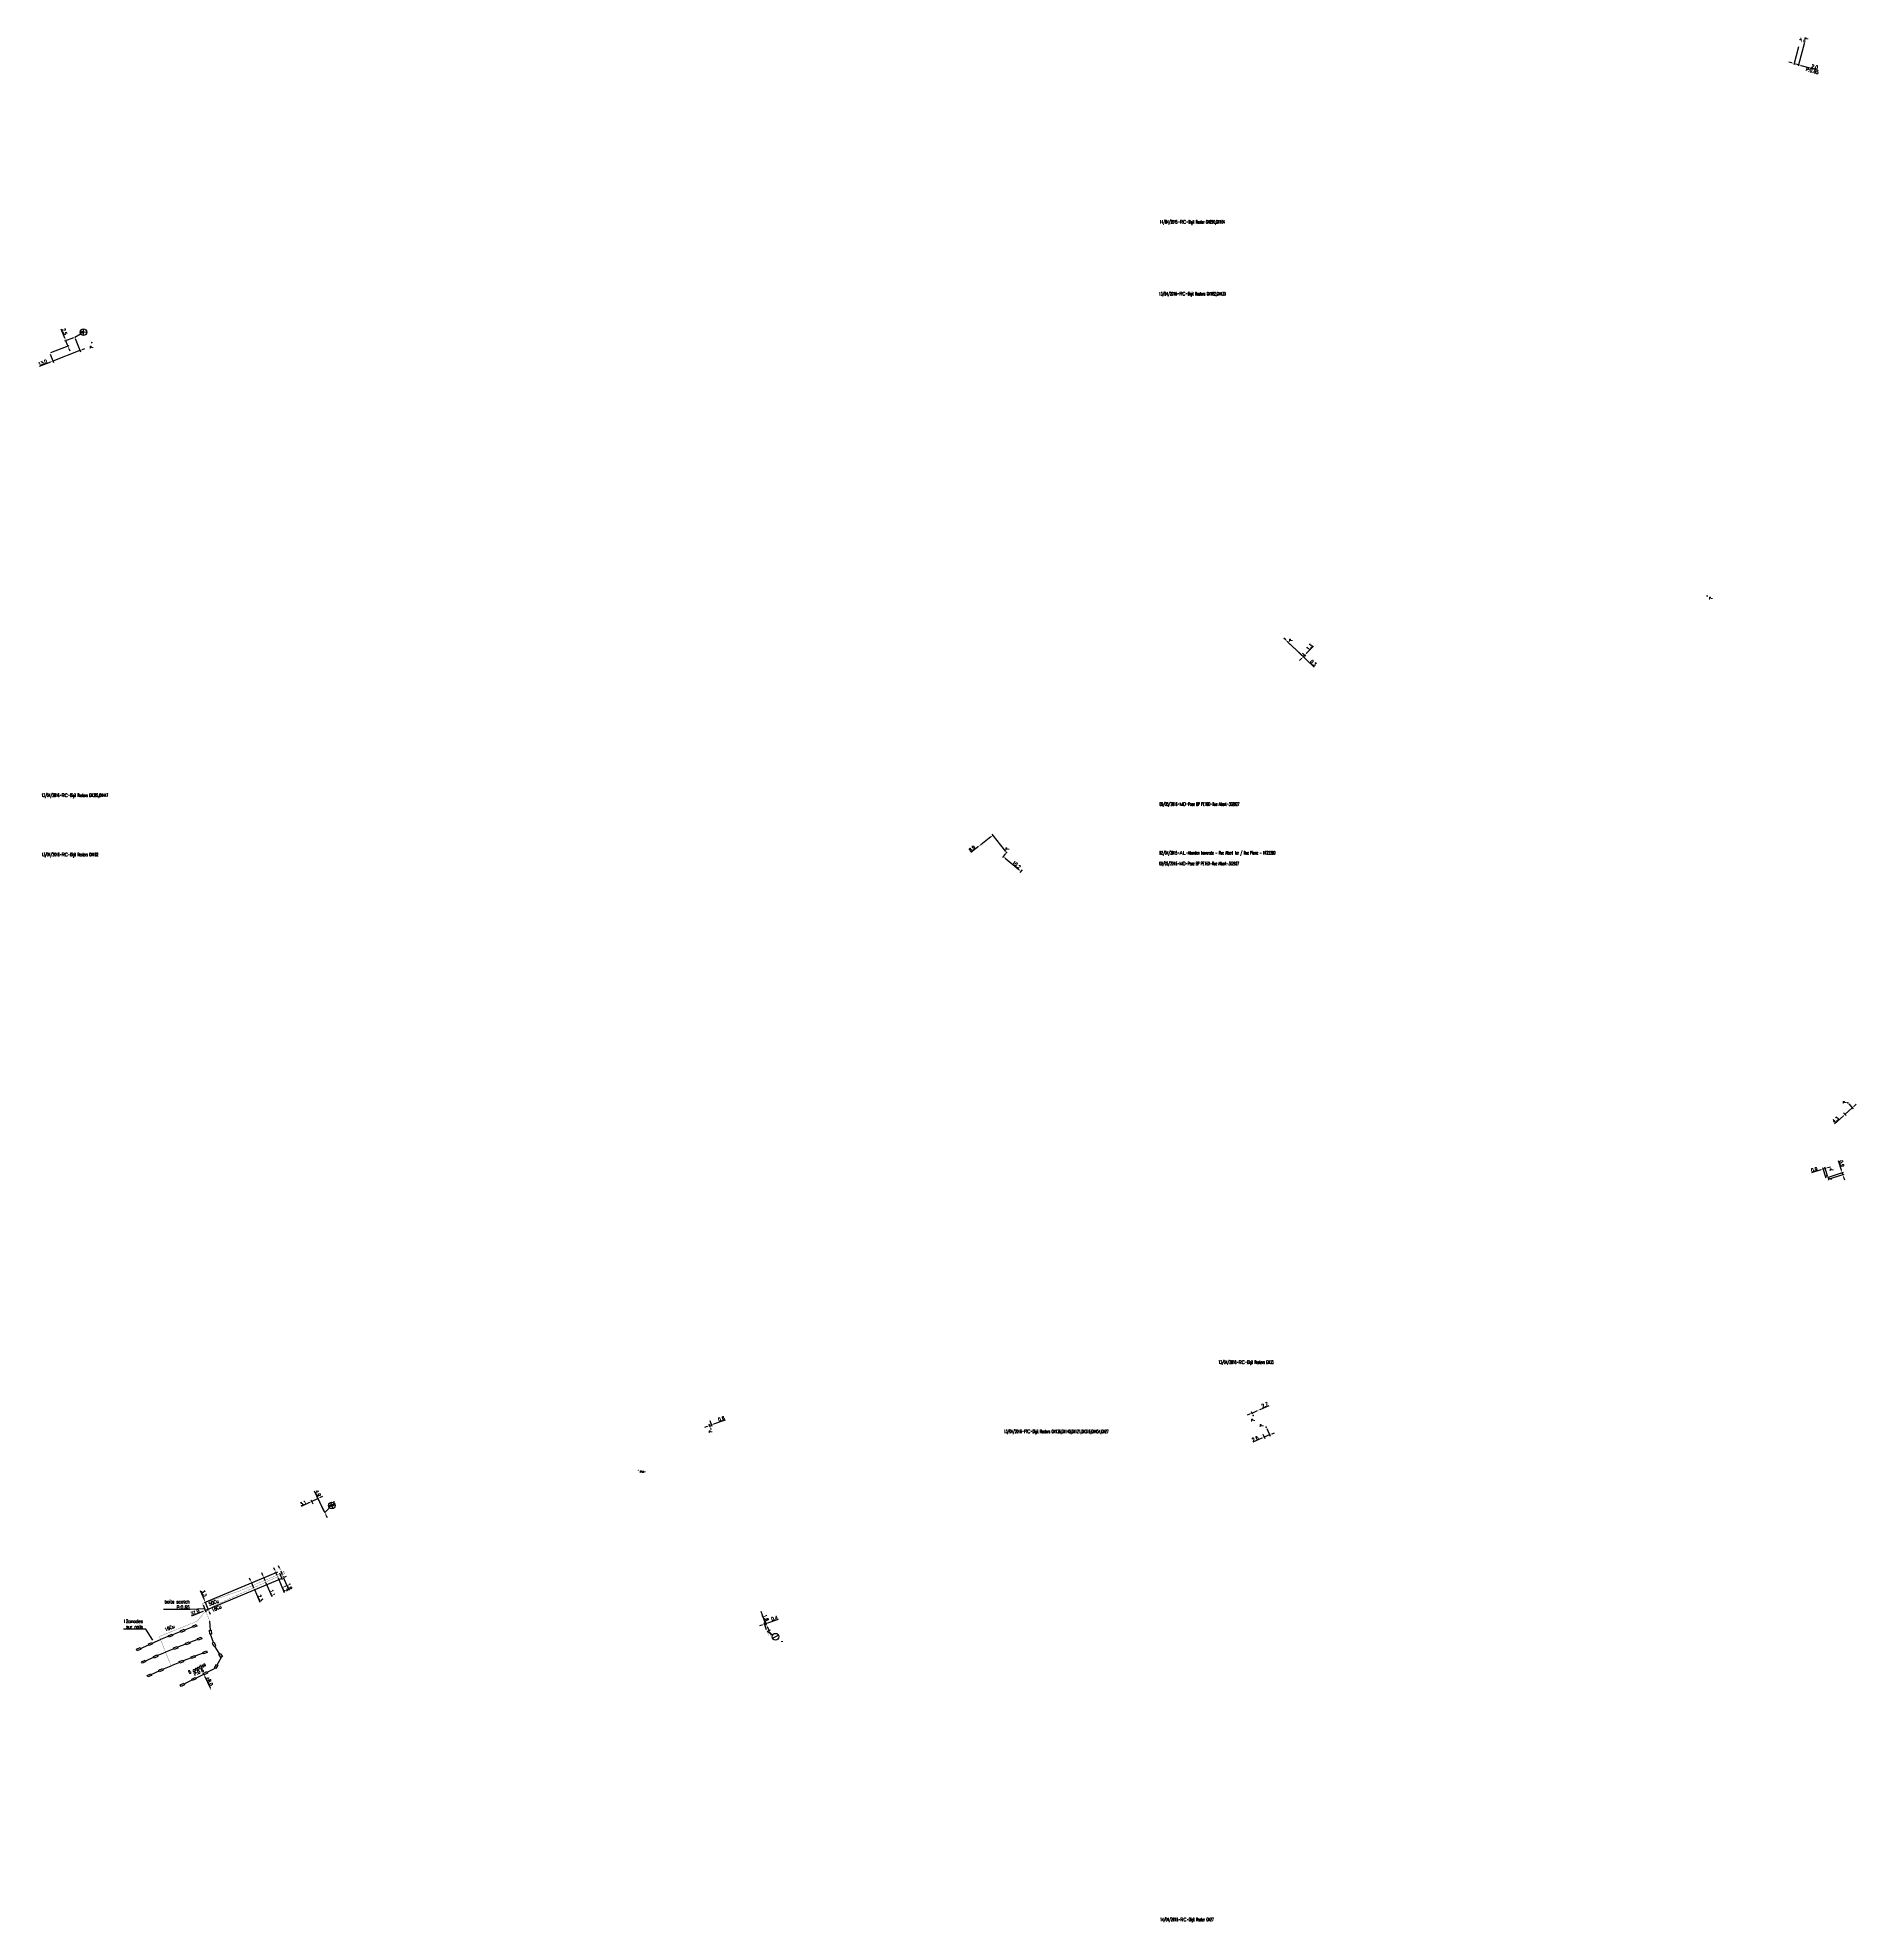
# Model space of a CAD drawing. Header units: millimetres. Extents: x 80008 to 80821, y 146011 to 146853.
import ezdxf
from ezdxf.enums import TextEntityAlignment as Align

# ---------------------------------------------------------------- set-up
doc = ezdxf.new("R2010")
doc.units = ezdxf.units.MM
doc.layers.get('0').update_dxf_attribs({"linetype": 'CONTINUOUS'})
doc.layers.get('DEFPOINTS').update_dxf_attribs({"linetype": 'CONTINUOUS'})
for name, color, linetype in [('P_100', 32, 'CONTINUOUS'), ('P_300', 7, 'CONTINUOUS'), ('P_310', 7, 'CONTINUOUS'), ('P_320', 7, 'CONTINUOUS'), ('P_330', 7, 'CONTINUOUS'), ('P_370', 7, 'CONTINUOUS'), ('P_910', 7, 'CONTINUOUS')]:
    doc.layers.add(name, color=color, linetype=linetype)
doc.styles.add('G_ROMANS', font='ROMANS.SHX', dxfattribs={"width": 0.75})
doc.styles.get("Standard").update_dxf_attribs({"font": 'romans.shx', "width": 0.85})
doc.linetypes.add('P_IMP', pattern='A,5,-0.3,["||",Standard,S=1,R=0,X=0.35,Y=-0.5],-1.75', length=7.05)
doc.dimstyles.get("Standard").update_dxf_attribs({"dimtxt": 1.5, "dimasz": 1.2, "dimexe": 0.625, "dimexo": 0.625, "dimgap": 0.25, "dimtad": 1, "dimdec": 1, "dimzin": 0, "dimdsep": 46, "dimtxsty": 'Standard', "dimcen": -0.5, "dimadec": 0, "dimazin": 0, "dimtfac": 1, "dimtdec": 1, "dimtmove": 0, "dimatfit": 3, "dimfxl": 0, "dimtolj": 1, "dimtzin": 0, "dimarcsym": 0})

# ---------------------------------------------------------------- blocks, each defined once
blk = doc.blocks.new('P_300_02')
at = {"color": 0, "linetype": 'Continuous', "const_width": 0.375}
blk.add_lwpolyline([(-0.19, 0, 1), (0.19, 0, 1)], format="xyb", close=True, dxfattribs=at)
at = {"color": 0, "linetype": 'Continuous', "width": 0.75}
blk.add_attdef('NUM', text='', height=2, dxfattribs=at).set_placement((2.44, 2.17), align=Align.MIDDLE)
at = {"color": 0, "linetype": 'Continuous', "width": 0.75, "flags": 3}
for tag, p in [('DEF_COUP', (0, -7.5)), ('DEF_LEG', (0, -5)), ('DEF_TYPE', (0, -10))]:
    blk.add_attdef(tag, text='', height=1.2, dxfattribs=at).set_placement(p, align=Align.MIDDLE)
blk = doc.blocks.new('*D1')
at = {"layer": 'DEFPOINTS', "color": 0, "linetype": 'Continuous', "transparency": 16777216}
for p in [(80805.95, 146347.67), (80807.44, 146342.95), (80808.04, 146344.03)]:
    blk.add_point(p, dxfattribs=at)
at = {"layer": 'P_300', "color": 0, "linetype": 'Continuous', "lineweight": -2, "transparency": 16777216}
for p, q in [((80804.81, 146347.31), (80800.7, 146346.02)), ((80807.25, 146343.54), (80805.77, 146348.27)), ((80806.81, 146347.94), (80805.95, 146347.67)), ((80807.86, 146344.62), (80806.62, 146348.54)), ((80807.96, 146348.3), (80809.1, 146348.66))]:
    blk.add_line(p, q, dxfattribs=at)
at = {"layer": 'P_300', "color": 0, "linetype": 'Continuous', "transparency": 16777216}
for points in [[(80804.75, 146347.5), (80804.87, 146347.12), (80805.95, 146347.67)], [(80807.9, 146348.49), (80808.02, 146348.11), (80806.81, 146347.94)]]:
    blk.add_solid(points, dxfattribs=at)
at = {"layer": 'P_300', "color": 0, "linetype": 'Continuous', "transparency": 16777216, "insert": (80801.88, 146347.44), "char_height": 1.5, "attachment_point": 5, "rotation": 17.44904}
blk.add_mtext('\\A1;0.9', dxfattribs=at)
blk = doc.blocks.new('*D2')
at = {"layer": 'DEFPOINTS', "color": 0, "linetype": 'Continuous', "transparency": 16777216}
for p in [(80814.62, 146345.2), (80807.44, 146342.95), (80808.04, 146344.03)]:
    blk.add_point(p, dxfattribs=at)
at = {"layer": 'P_300', "color": 0, "linetype": 'Continuous', "lineweight": -2, "transparency": 16777216}
for p, q in [((80808.04, 146343.13), (80815.22, 146345.39)), ((80808.64, 146344.21), (80814.97, 146346.2)), ((80814.01, 146347.16), (80812.72, 146351.27)), ((80814.62, 146345.2), (80814.37, 146346.01)), ((80814.98, 146344.06), (80815.34, 146342.91))]:
    blk.add_line(p, q, dxfattribs=at)
at = {"layer": 'P_300', "color": 0, "linetype": 'Continuous', "transparency": 16777216}
for points in [[(80814.2, 146347.22), (80813.82, 146347.1), (80814.37, 146346.01)], [(80815.17, 146344.12), (80814.79, 146344), (80814.62, 146345.2)]]:
    blk.add_solid(points, dxfattribs=at)
at = {"layer": 'P_300', "color": 0, "linetype": 'Continuous', "transparency": 16777216, "insert": (80814.14, 146350.09), "char_height": 1.5, "attachment_point": 5, "rotation": 287.44904}
blk.add_mtext('\\A1;0.9', dxfattribs=at)
blk = doc.blocks.new('GIS_MODF')
at = {"color": 0, "linetype": 'Continuous', "flags": 128}
for points in [[(-2.18, -0.01), (-1.68, -0.01)], [(1.52, -0.01), (2.02, -0.01)]]:
    blk.add_lwpolyline(points, dxfattribs=at)
at = {"color": 0, "linetype": 'Continuous', "width": 0.5}
blk.add_attdef('DATE', text='', height=1.5, dxfattribs=at).set_placement((-2.5, -0.8), align=Align.RIGHT)
at = {"color": 0, "linetype": 'Continuous', "width": 1.771291}
blk.add_attdef('USER', text='', height=1.5, dxfattribs=at).set_placement((-1.51, -0.8), (1.28, -0.8), align=Align.FIT)
at = {"color": 0, "linetype": 'Continuous', "width": 0.5}
blk.add_attdef('DESC', (2.29, -0.8), '', height=1.5, dxfattribs=at)
blk = doc.blocks.new('P_320_01')
at = {"color": 0, "linetype": 'Continuous'}
for p, q in [((0, 0), (2.6, 1.5)), ((3.9, 0.75), (3.9, 3.75))]:
    blk.add_line(p, q, dxfattribs=at)
blk.add_circle((3.9, 2.25), 1.5, dxfattribs=at)
at = {"color": 0, "linetype": 'Continuous', "width": 0.75}
blk.add_attdef('NUM', text='', height=1, dxfattribs=at).set_placement((7.08, 3.86), align=Align.MIDDLE)
at = {"color": 0, "linetype": 'Continuous', "width": 0.75, "flags": 3}
for tag, p in [('DEF_COUP', (0, -12.5)), ('DEF_TYPE', (0, -15)), ('DEF_LEG', (0, -10))]:
    blk.add_attdef(tag, text='', height=1.2, dxfattribs=at).set_placement(p, align=Align.MIDDLE)
blk = doc.blocks.new('P_370_01')
at = {"color": 0, "linetype": 'Continuous', "flags": 128}
blk.add_lwpolyline([(4, 0), (0, 0)], dxfattribs=at)
at = {"color": 0, "linetype": 'Continuous'}
blk.add_lwpolyline([(4, 0.38), (5.75, 0.38), (5.75, -0.38), (4, -0.38)], close=True, dxfattribs=at)
at = {"color": 0, "linetype": 'Continuous', "width": 0.75, "flags": 3}
for tag, p in [('DEF_COUP', (0, -12.5)), ('DEF_TYPE', (0, -15)), ('DEF_LEG', (0, -10))]:
    blk.add_attdef(tag, text='', height=1.2, dxfattribs=at).set_placement(p, align=Align.MIDDLE)
blk = doc.blocks.new('P_310_01')
at = {"color": 0, "linetype": 'Continuous', "const_width": 0.25, "flags": 128}
for points in [[(-0.38, 0.75), (-0.38, -0.75)], [(0.38, 0.75), (0.38, -0.75)]]:
    blk.add_lwpolyline(points, dxfattribs=at)
at = {"color": 0, "linetype": 'Continuous', "width": 0.75}
blk.add_attdef('NUM', text='', height=1, dxfattribs=at).set_placement((1.93, 1.53), align=Align.MIDDLE)
at = {"color": 0, "linetype": 'Continuous', "width": 0.75, "flags": 3}
for tag, p in [('DEF_COUP', (0, -12.5)), ('DEF_TYPE', (0, -15)), ('DEF_LEG', (0, -10))]:
    blk.add_attdef(tag, text='', height=1.2, dxfattribs=at).set_placement(p, align=Align.MIDDLE)
blk = doc.blocks.new('P_300_01')
at = {"color": 0, "linetype": 'Continuous', "const_width": 0.248, "flags": 128}
blk.add_lwpolyline([(-0.13, 0, 1), (0.13, 0, 1)], format="xyb", close=True, dxfattribs=at)
at = {"color": 0, "linetype": 'Continuous', "width": 0.75}
blk.add_attdef('NUM', text='', height=1, dxfattribs=at).set_placement((1.63, 1.4), align=Align.MIDDLE)
at = {"color": 0, "linetype": 'Continuous', "width": 0.75, "flags": 3}
for tag, p in [('DEF_COUP', (0, -7.5)), ('DEF_LEG', (0, -5)), ('DEF_TYPE', (0, -10))]:
    blk.add_attdef(tag, text='', height=1.2, dxfattribs=at).set_placement(p, align=Align.MIDDLE)
blk = doc.blocks.new('P_330_03')
at = {"color": 0, "linetype": 'Continuous'}
for p, q in [((0, 0), (2.6, 1.5)), ((3.9, 0.75), (3.9, 3.75))]:
    blk.add_line(p, q, dxfattribs=at)
blk.add_circle((3.9, 2.25), 1.5, dxfattribs=at)
at = {"color": 0, "linetype": 'Continuous', "width": 0.75}
for tag, height, p in [('NOMX', 0.75, (3.15, 2.25)), ('NOMY', 0.75, (4.65, 2.25)), ('NUM', 1, (6.69, 2.9))]:
    blk.add_attdef(tag, text='', height=height, dxfattribs=at).set_placement(p, align=Align.MIDDLE)
at = {"color": 0, "linetype": 'Continuous', "width": 0.75, "flags": 3}
for tag, p in [('DEF_COUP', (0, -12.5)), ('DEF_TYPE', (0, -15)), ('DEF_LEG', (0, -10))]:
    blk.add_attdef(tag, text='', height=1.2, dxfattribs=at).set_placement(p, align=Align.MIDDLE)
blk = doc.blocks.new('*D24')
at = {"layer": 'DEFPOINTS', "color": 0, "linetype": 'Continuous', "transparency": 16777216}
for p in [(80330.79, 146150.66), (80333.02, 146144.32), (80333.82, 146140.99)]:
    blk.add_point(p, dxfattribs=at)
at = {"layer": 'P_320', "color": 0, "linetype": 'Continuous', "lineweight": -2, "transparency": 16777216}
for p, q in [((80331.56, 146143.81), (80330.42, 146143.41)), ((80331, 146150.07), (80333.23, 146143.73)), ((80333.61, 146141.58), (80332.48, 146144.8)), ((80332.69, 146144.21), (80333.02, 146144.32)), ((80334.15, 146144.72), (80338.99, 146146.43))]:
    blk.add_line(p, q, dxfattribs=at)
at = {"layer": 'P_320', "color": 0, "linetype": 'Continuous', "transparency": 16777216}
for points in [[(80331.49, 146144), (80331.62, 146143.62), (80332.69, 146144.21)], [(80334.08, 146144.91), (80334.22, 146144.53), (80333.02, 146144.32)]]:
    blk.add_solid(points, dxfattribs=at)
at = {"layer": 'P_320', "color": 0, "linetype": 'Continuous', "transparency": 16777216, "insert": (80337.13, 146146.83), "char_height": 1.5, "attachment_point": 5, "rotation": 19.38524}
blk.add_mtext('\\A1;0.4', dxfattribs=at)
blk = doc.blocks.new('*D25')
at = {"layer": 'DEFPOINTS', "color": 0, "linetype": 'Continuous', "transparency": 16777216}
for p in [(80334.01, 146143.04), (80334.01, 146143.04), (80333.82, 146140.99)]:
    blk.add_point(p, dxfattribs=at)
at = {"layer": 'P_320', "color": 0, "linetype": 'Continuous', "lineweight": -2, "transparency": 16777216}
for p, q in [((80333.52, 146144.14), (80331.8, 146147.96)), ((80334.75, 146141.4), (80334.01, 146143.04)), ((80334.39, 146141.24), (80335.32, 146141.66)), ((80335.24, 146140.31), (80335.73, 146139.21))]:
    blk.add_line(p, q, dxfattribs=at)
at = {"layer": 'P_320', "color": 0, "linetype": 'Continuous', "transparency": 16777216}
for points in [[(80333.7, 146144.22), (80333.34, 146144.06), (80334.01, 146143.04)], [(80335.42, 146140.39), (80335.05, 146140.22), (80334.75, 146141.4)]]:
    blk.add_solid(points, dxfattribs=at)
at = {"layer": 'P_320', "color": 0, "linetype": 'Continuous', "transparency": 16777216, "insert": (80333.33, 146147.01), "char_height": 1.5, "attachment_point": 5, "rotation": 294.16264}
blk.add_mtext('\\A1;1.8', dxfattribs=at)
blk = doc.blocks.new('*D26')
at = {"layer": 'DEFPOINTS', "color": 0, "linetype": 'Continuous', "ltscale": 0.5, "transparency": 16777216}
for p in [(80551.13, 146237.45), (80553.09, 146239.69), (80553.09, 146239.69)]:
    blk.add_point(p, dxfattribs=at)
at = {"layer": 'P_300', "color": 0, "linetype": 'Continuous', "lineweight": -2, "ltscale": 0.5, "transparency": 16777216}
for p, q in [((80549.52, 146238.1), (80548.43, 146237.62)), ((80550.87, 146238.02), (80550.37, 146239.16)), ((80550.62, 146238.59), (80553.09, 146239.69)), ((80553.34, 146239.12), (80553.34, 146239.11)), ((80554.18, 146240.17), (80558.18, 146241.95))]:
    blk.add_line(p, q, dxfattribs=at)
at = {"layer": 'P_300', "color": 0, "linetype": 'Continuous', "ltscale": 0.5, "transparency": 16777216}
for points in [[(80549.44, 146238.29), (80549.6, 146237.92), (80550.62, 146238.59)], [(80554.1, 146240.36), (80554.27, 146239.99), (80553.09, 146239.69)]]:
    blk.add_solid(points, dxfattribs=at)
at = {"layer": 'P_300', "color": 0, "linetype": 'Continuous', "ltscale": 0.5, "transparency": 16777216, "insert": (80556.32, 146242.22), "char_height": 1.5, "attachment_point": 5, "rotation": 23.93515}
blk.add_mtext('\\A1;2.7', dxfattribs=at)
blk = doc.blocks.new('*D27')
at = {"layer": 'DEFPOINTS', "color": 0, "ltscale": 0.5, "transparency": 16777216}
for p in [(80555.19, 146229.71), (80556.05, 146227.76), (80556.92, 146232.22)]:
    blk.add_point(p, dxfattribs=at)
at = {"layer": 'P_300', "color": 0, "lineweight": -2, "ltscale": 0.5, "transparency": 16777216}
for p, q in [((80554.95, 146227.28), (80550.96, 146225.51)), ((80555.44, 146229.14), (80556.3, 146227.19)), ((80558.43, 146228.82), (80556.05, 146227.76)), ((80557.17, 146231.65), (80558.68, 146228.24)), ((80559.52, 146229.3), (80560.62, 146229.79))]:
    blk.add_line(p, q, dxfattribs=at)
at = {"layer": 'P_300', "color": 0, "ltscale": 0.5, "transparency": 16777216}
for points in [[(80554.87, 146227.46), (80555.03, 146227.1), (80556.05, 146227.76)], [(80559.44, 146229.48), (80559.61, 146229.12), (80558.43, 146228.82)]]:
    blk.add_solid(points, dxfattribs=at)
at = {"layer": 'P_300', "color": 0, "ltscale": 0.5, "transparency": 16777216, "insert": (80552, 146227.07), "char_height": 1.5, "attachment_point": 5, "rotation": 23.87116}
blk.add_mtext('\\A1;2.6', dxfattribs=at)
blk = doc.blocks.new('*D28')
at = {"layer": 'DEFPOINTS', "color": 0, "linetype": 'Continuous', "transparency": 16777216}
for p in [(80797.64, 146851.98), (80795.03, 146850), (80792.86, 146841.92)]:
    blk.add_point(p, dxfattribs=at)
at = {"layer": 'P_300', "color": 0, "linetype": 'Continuous', "lineweight": -2, "transparency": 16777216}
for p, q in [((80797.48, 146851.38), (80794.63, 146840.8)), ((80791.7, 146842.24), (80790.55, 146842.55)), ((80794.87, 146849.4), (80792.7, 146841.32)), ((80792.86, 146841.92), (80794.79, 146841.4)), ((80795.95, 146841.09), (80803.34, 146839.11))]:
    blk.add_line(p, q, dxfattribs=at)
at = {"layer": 'P_300', "color": 0, "linetype": 'Continuous', "transparency": 16777216}
for points in [[(80791.76, 146842.43), (80791.65, 146842.04), (80792.86, 146841.92)], [(80796.01, 146841.29), (80795.9, 146840.9), (80794.79, 146841.4)]]:
    blk.add_solid(points, dxfattribs=at)
at = {"layer": 'P_300', "color": 0, "linetype": 'Continuous', "transparency": 16777216, "insert": (80802.07, 146840.48), "char_height": 1.5, "attachment_point": 5, "rotation": 344.95055}
blk.add_mtext('\\A1;2.0', dxfattribs=at)
blk = doc.blocks.new('*D29')
at = {"layer": 'DEFPOINTS', "color": 0, "linetype": 'Continuous', "transparency": 16777216}
for p in [(80108.92, 146164.89), (80109.39, 146163.78), (80115.61, 146167.7)]:
    blk.add_point(p, dxfattribs=at)
at = {"layer": 'P_100', "color": 0, "linetype": 'Continuous', "lineweight": -2, "transparency": 16777216}
for p, q in [((80108.46, 146166), (80107.99, 146167.11)), ((80115.03, 146167.46), (80108.34, 146164.65)), ((80108.92, 146164.89), (80109.39, 146163.78)), ((80109.85, 146162.67), (80112.43, 146156.54))]:
    blk.add_line(p, q, dxfattribs=at)
at = {"layer": 'P_100', "color": 0, "linetype": 'Continuous', "transparency": 16777216}
for points in [[(80108.64, 146166.08), (80108.27, 146165.92), (80108.92, 146164.89)], [(80110.04, 146162.75), (80109.67, 146162.59), (80109.39, 146163.78)]]:
    blk.add_solid(points, dxfattribs=at)
at = {"layer": 'P_100', "color": 0, "linetype": 'Continuous', "transparency": 16777216, "insert": (80112.85, 146158.13), "char_height": 1.5, "attachment_point": 5, "rotation": 292.77816}
blk.add_mtext('\\A1;1.1', dxfattribs=at)
blk = doc.blocks.new('*D30')
at = {"layer": 'DEFPOINTS', "color": 0, "linetype": 'Continuous', "transparency": 16777216}
for p in [(80115.61, 146167.7), (80082.78, 146153.92), (80082.77, 146150.34)]:
    blk.add_point(p, dxfattribs=at)
at = {"layer": 'P_100', "color": 0, "linetype": 'Continuous', "lineweight": -2, "transparency": 16777216}
for p, q in [((80115.03, 146167.46), (80082.21, 146153.68)), ((80082.32, 146155.03), (80080.63, 146159.06)), ((80084.06, 146150.88), (80082.78, 146153.92)), ((80083.35, 146150.58), (80084.64, 146151.12)), ((80084.53, 146149.77), (80084.99, 146148.66))]:
    blk.add_line(p, q, dxfattribs=at)
at = {"layer": 'P_100', "color": 0, "linetype": 'Continuous', "transparency": 16777216}
for points in [[(80082.5, 146155.1), (80082.14, 146154.95), (80082.78, 146153.92)], [(80084.71, 146149.85), (80084.34, 146149.69), (80084.06, 146150.88)]]:
    blk.add_solid(points, dxfattribs=at)
at = {"layer": 'P_100', "color": 0, "linetype": 'Continuous', "transparency": 16777216, "insert": (80082.16, 146157.98), "char_height": 1.5, "attachment_point": 5, "rotation": 292.77816}
blk.add_mtext('\\A1;3.3', dxfattribs=at)
blk = doc.blocks.new('*D31')
at = {"layer": 'DEFPOINTS', "color": 0, "linetype": 'Continuous', "transparency": 16777216}
for p in [(80082.03, 146121.85), (80085.45, 146114.56), (80085.45, 146114.56)]:
    blk.add_point(p, dxfattribs=at)
at = {"layer": 'P_370', "color": 0, "linetype": 'Continuous', "lineweight": -2, "transparency": 16777216}
blk.add_line((80082.54, 146120.76), (80084.94, 146115.65), dxfattribs=at)
at = {"layer": 'P_370', "color": 0, "linetype": 'Continuous', "transparency": 16777216}
for points in [[(80082.72, 146120.85), (80082.36, 146120.68), (80082.03, 146121.85)], [(80085.12, 146115.73), (80084.76, 146115.56), (80085.45, 146114.56)]]:
    blk.add_solid(points, dxfattribs=at)
at = {"layer": 'P_370', "color": 0, "linetype": 'Continuous', "transparency": 16777216, "insert": (80084.65, 146118.63), "char_height": 1.5, "attachment_point": 5, "rotation": 295.14009}
blk.add_mtext('\\A1;±8.0', dxfattribs=at)
blk = doc.blocks.new('*D10')
at = {"layer": 'DEFPOINTS', "color": 0, "linetype": 'Continuous', "transparency": 16777216}
for p in [(80307.97, 146235.85), (80308.74, 146231.45), (80308.92, 146233.28)]:
    blk.add_point(p, dxfattribs=at)
at = {"layer": 'P_300', "color": 0, "linetype": 'Continuous', "lineweight": -2, "transparency": 16777216}
for p, q in [((80307.04, 146232.59), (80305.92, 146232.17)), ((80308.52, 146232.04), (80307.95, 146233.59)), ((80308.17, 146233), (80308.92, 146233.28)), ((80308.19, 146235.26), (80309.13, 146232.69)), ((80310.05, 146233.69), (80315.23, 146235.6))]:
    blk.add_line(p, q, dxfattribs=at)
at = {"layer": 'P_300', "color": 0, "linetype": 'Continuous', "transparency": 16777216}
for points in [[(80306.97, 146232.78), (80307.11, 146232.4), (80308.17, 146233)], [(80309.98, 146233.88), (80310.11, 146233.5), (80308.92, 146233.28)]]:
    blk.add_solid(points, dxfattribs=at)
at = {"layer": 'P_300', "color": 0, "linetype": 'Continuous', "transparency": 16777216, "insert": (80313.4, 146235.99), "char_height": 1.5, "attachment_point": 5, "rotation": 20.18223}
blk.add_mtext('\\A1;0.8', dxfattribs=at)
blk = doc.blocks.new('*D11')
at = {"layer": 'DEFPOINTS', "color": 0, "linetype": 'Continuous', "transparency": 16777216}
for p in [(80440.87, 146489.2), (80447.21, 146480.78), (80448.22, 146481.96)]:
    blk.add_point(p, dxfattribs=at)
at = {"layer": 'P_300', "color": 0, "linetype": 'Continuous', "lineweight": -2, "transparency": 16777216}
for p, q in [((80440.47, 146488.73), (80438.99, 146487.01)), ((80440.31, 146486.7), (80446.3, 146481.57)), ((80447.81, 146481.49), (80446.8, 146480.31))]:
    blk.add_line(p, q, dxfattribs=at)
at = {"layer": 'P_300', "color": 0, "linetype": 'Continuous', "transparency": 16777216}
for points in [[(80440.44, 146486.85), (80440.18, 146486.55), (80439.4, 146487.48)], [(80446.43, 146481.72), (80446.17, 146481.41), (80447.21, 146480.78)]]:
    blk.add_solid(points, dxfattribs=at)
at = {"layer": 'P_300', "color": 0, "linetype": 'Continuous', "transparency": 16777216, "insert": (80445.33, 146483.71), "char_height": 1.5, "attachment_point": 5, "rotation": 319.37136}
blk.add_mtext('\\A1;10.2', dxfattribs=at)
blk = doc.blocks.new('*D12')
at = {"layer": 'DEFPOINTS', "color": 0, "linetype": 'Continuous', "transparency": 16777216}
for p in [(80428.37, 146491.86), (80428.37, 146491.86), (80440.87, 146489.2)]:
    blk.add_point(p, dxfattribs=at)
at = {"layer": 'P_300', "color": 0, "linetype": 'Continuous', "lineweight": -2, "transparency": 16777216}
for p, q in [((80440.49, 146489.69), (80434.46, 146497.41)), ((80428.37, 146491.86), (80424.87, 146489.12)), ((80433.9, 146496.18), (80429.32, 146492.6))]:
    blk.add_line(p, q, dxfattribs=at)
at = {"layer": 'P_300', "color": 0, "linetype": 'Continuous', "transparency": 16777216}
for points in [[(80433.78, 146496.34), (80434.02, 146496.02), (80434.85, 146496.92)], [(80429.19, 146492.76), (80429.44, 146492.44), (80428.37, 146491.86)]]:
    blk.add_solid(points, dxfattribs=at)
at = {"layer": 'P_300', "color": 0, "linetype": 'Continuous', "transparency": 16777216, "insert": (80425.48, 146490.87), "char_height": 1.5, "attachment_point": 5, "rotation": 37.99055}
blk.add_mtext('\\A1;8.9', dxfattribs=at)
blk = doc.blocks.new('*D13')
at = {"layer": 'DEFPOINTS', "color": 0, "linetype": 'Continuous', "transparency": 16777216}
for p in [(80814.61, 146373.32), (80815.67, 146372.13), (80816.88, 146377.24)]:
    blk.add_point(p, dxfattribs=at)
at = {"layer": 'P_300', "color": 0, "linetype": 'Continuous', "lineweight": -2, "transparency": 16777216}
for p, q in [((80814.78, 146371.33), (80810.9, 146367.88)), ((80815.02, 146372.86), (80816.09, 146371.66)), ((80818.88, 146374.99), (80815.67, 146372.13)), ((80817.29, 146376.77), (80819.3, 146374.53)), ((80819.77, 146375.79), (80820.67, 146376.59))]:
    blk.add_line(p, q, dxfattribs=at)
at = {"layer": 'P_300', "color": 0, "linetype": 'Continuous', "transparency": 16777216}
for points in [[(80814.64, 146371.48), (80814.91, 146371.18), (80815.67, 146372.13)], [(80819.64, 146375.94), (80819.91, 146375.64), (80818.88, 146374.99)]]:
    blk.add_solid(points, dxfattribs=at)
at = {"layer": 'P_300', "color": 0, "linetype": 'Continuous', "transparency": 16777216, "insert": (80811.42, 146369.68), "char_height": 1.5, "attachment_point": 5, "rotation": 41.73519}
blk.add_mtext('\\A1;4.3', dxfattribs=at)
blk = doc.blocks.new('*D14')
at = {"layer": 'DEFPOINTS', "color": 0, "linetype": 'Continuous', "transparency": 16777216}
for p in [(80024.39, 146719.55), (80013.18, 146712.5), (80021.28, 146715.65)]:
    blk.add_point(p, dxfattribs=at)
at = {"layer": 'P_330', "color": 0, "linetype": 'Continuous', "lineweight": -2, "transparency": 16777216}
for p, q in [((80019.93, 146719.1), (80018.35, 146723.17)), ((80023.81, 146719.32), (80019.79, 146717.76)), ((80021.28, 146715.65), (80020.37, 146717.98)), ((80013.77, 146712.73), (80021.86, 146715.88)), ((80021.71, 146714.53), (80022.15, 146713.42))]:
    blk.add_line(p, q, dxfattribs=at)
at = {"layer": 'P_330', "color": 0, "linetype": 'Continuous', "transparency": 16777216}
for points in [[(80020.12, 146719.17), (80019.75, 146719.03), (80020.37, 146717.98)], [(80021.9, 146714.61), (80021.53, 146714.46), (80021.28, 146715.65)]]:
    blk.add_solid(points, dxfattribs=at)
at = {"layer": 'P_330', "color": 0, "linetype": 'Continuous', "transparency": 16777216, "insert": (80019.86, 146722.06), "char_height": 1.5, "attachment_point": 5, "rotation": 291.26464}
blk.add_mtext('\\A1;2.5', dxfattribs=at)
blk = doc.blocks.new('*D15')
at = {"layer": 'DEFPOINTS', "color": 0, "linetype": 'Continuous', "transparency": 16777216}
for p in [(80024.39, 146719.55), (80013.18, 146712.5), (80014.61, 146708.85)]:
    blk.add_point(p, dxfattribs=at)
at = {"layer": 'P_330', "color": 0, "linetype": 'Continuous', "lineweight": -2, "transparency": 16777216}
for p, q in [((80024.62, 146718.96), (80026.95, 146712.98)), ((80013.49, 146708.41), (80008.45, 146706.45)), ((80013.41, 146711.92), (80014.83, 146708.27)), ((80026.72, 146713.56), (80014.61, 146708.85)), ((80027.84, 146714), (80028.96, 146714.44))]:
    blk.add_line(p, q, dxfattribs=at)
at = {"layer": 'P_330', "color": 0, "linetype": 'Continuous', "transparency": 16777216}
for points in [[(80013.41, 146708.6), (80013.56, 146708.23), (80014.61, 146708.85)], [(80027.77, 146714.19), (80027.91, 146713.81), (80026.72, 146713.56)]]:
    blk.add_solid(points, dxfattribs=at)
at = {"layer": 'P_330', "color": 0, "linetype": 'Continuous', "transparency": 16777216, "insert": (80010.05, 146708.15), "char_height": 1.5, "attachment_point": 5, "rotation": 21.26464}
blk.add_mtext('\\A1;13.0', dxfattribs=at)
blk = doc.blocks.new('*D16')
at = {"layer": 'DEFPOINTS', "color": 0, "linetype": 'Continuous', "transparency": 16777216}
for p in [(80566.5, 146583.4), (80572.72, 146578.78), (80574.18, 146577.4)]:
    blk.add_point(p, dxfattribs=at)
at = {"layer": 'P_300', "color": 0, "linetype": 'Continuous', "lineweight": -2, "transparency": 16777216}
for p, q in [((80566.96, 146582.97), (80573.99, 146576.29)), ((80575, 146578.27), (80578, 146581.42)), ((80572.71, 146575.85), (80571.88, 146574.98)), ((80573.18, 146578.35), (80574.63, 146576.97)), ((80573.54, 146576.72), (80574.18, 146577.4))]:
    blk.add_line(p, q, dxfattribs=at)
at = {"layer": 'P_300', "color": 0, "linetype": 'Continuous', "transparency": 16777216}
for points in [[(80572.56, 146575.99), (80572.85, 146575.72), (80573.54, 146576.72)], [(80574.86, 146578.41), (80575.15, 146578.13), (80574.18, 146577.4)]]:
    blk.add_solid(points, dxfattribs=at)
at = {"layer": 'P_300', "color": 0, "linetype": 'Continuous', "transparency": 16777216, "insert": (80576.24, 146581.03), "char_height": 1.5, "attachment_point": 5, "rotation": 46.47442}
blk.add_mtext('\\A1;1.3', dxfattribs=at)
blk = doc.blocks.new('*D17')
at = {"layer": 'DEFPOINTS', "color": 0, "linetype": 'Continuous', "transparency": 16777216}
for p in [(80566.5, 146583.4), (80566.72, 146583.2), (80566.72, 146583.2)]:
    blk.add_point(p, dxfattribs=at)
at = {"layer": 'P_300', "color": 0, "linetype": 'Continuous', "lineweight": -2, "transparency": 16777216}
for p, q in [((80565.63, 146584.23), (80564.76, 146585.06)), ((80566.5, 146583.4), (80566.72, 146583.2)), ((80567.59, 146582.37), (80578.4, 146572.1))]:
    blk.add_line(p, q, dxfattribs=at)
at = {"layer": 'P_300', "color": 0, "linetype": 'Continuous', "transparency": 16777216}
for points in [[(80565.77, 146584.37), (80565.5, 146584.08), (80566.5, 146583.4)], [(80567.73, 146582.51), (80567.45, 146582.22), (80566.72, 146583.2)]]:
    blk.add_solid(points, dxfattribs=at)
at = {"layer": 'P_300', "color": 0, "linetype": 'Continuous', "transparency": 16777216, "insert": (80577.94, 146573.92), "char_height": 1.5, "attachment_point": 5, "rotation": 316.47442}
blk.add_mtext('\\A1;0.3', dxfattribs=at)
blk = doc.blocks.new('*D18')
at = {"layer": 'DEFPOINTS', "color": 0, "linetype": 'Continuous', "transparency": 16777216}
for p in [(80114.33, 146167.17), (80114.79, 146166.06), (80115.61, 146167.7)]:
    blk.add_point(p, dxfattribs=at)
at = {"layer": 'P_100', "color": 0, "linetype": 'Continuous', "lineweight": -2, "transparency": 16777216}
for p, q in [((80113.87, 146168.28), (80113.41, 146169.38)), ((80115.03, 146167.46), (80113.75, 146166.93)), ((80114.33, 146167.17), (80114.79, 146166.06)), ((80115.26, 146164.95), (80118.03, 146158.33))]:
    blk.add_line(p, q, dxfattribs=at)
at = {"layer": 'P_100', "color": 0, "linetype": 'Continuous', "transparency": 16777216}
for points in [[(80114.05, 146168.35), (80113.68, 146168.2), (80114.33, 146167.17)], [(80115.44, 146165.03), (80115.07, 146164.88), (80114.79, 146166.06)]]:
    blk.add_solid(points, dxfattribs=at)
at = {"layer": 'P_100', "color": 0, "linetype": 'Continuous', "transparency": 16777216, "insert": (80118.37, 146160.1), "char_height": 1.5, "attachment_point": 5, "rotation": 292.6897}
blk.add_mtext('\\A1;1.2', dxfattribs=at)
blk = doc.blocks.new('*D19')
at = {"layer": 'DEFPOINTS', "color": 0, "linetype": 'Continuous', "transparency": 16777216}
for p in [(80116.45, 146168.05), (80116.45, 146168.05), (80117.16, 146166.35)]:
    blk.add_point(p, dxfattribs=at)
at = {"layer": 'P_100', "color": 0, "linetype": 'Continuous', "lineweight": -2, "transparency": 16777216}
for p, q in [((80115.98, 146169.16), (80115.52, 146170.27)), ((80116.45, 146168.05), (80117.16, 146166.35)), ((80117.62, 146165.24), (80120.09, 146159.35))]:
    blk.add_line(p, q, dxfattribs=at)
at = {"layer": 'P_100', "color": 0, "linetype": 'Continuous', "transparency": 16777216}
for points in [[(80116.17, 146169.24), (80115.8, 146169.08), (80116.45, 146168.05)], [(80117.81, 146165.32), (80117.44, 146165.16), (80117.16, 146166.35)]]:
    blk.add_solid(points, dxfattribs=at)
at = {"layer": 'P_100', "color": 0, "linetype": 'Continuous', "transparency": 16777216, "insert": (80120.44, 146161.08), "char_height": 1.5, "attachment_point": 5, "rotation": 292.6897}
blk.add_mtext('\\A1;1.9', dxfattribs=at)
blk = doc.blocks.new('*D20')
at = {"layer": 'DEFPOINTS', "color": 0, "linetype": 'Continuous', "transparency": 16777216}
for p in [(80103.46, 146162.6), (80104.35, 146160.48), (80115.61, 146167.7)]:
    blk.add_point(p, dxfattribs=at)
at = {"layer": 'P_100', "color": 0, "linetype": 'Continuous', "lineweight": -2, "transparency": 16777216}
for p, q in [((80103, 146163.71), (80102.53, 146164.82)), ((80115.03, 146167.46), (80102.89, 146162.36)), ((80103.46, 146162.6), (80104.35, 146160.48)), ((80104.82, 146159.38), (80107.05, 146154.06))]:
    blk.add_line(p, q, dxfattribs=at)
at = {"layer": 'P_100', "color": 0, "linetype": 'Continuous', "transparency": 16777216}
for points in [[(80103.18, 146163.79), (80102.81, 146163.63), (80103.46, 146162.6)], [(80105, 146159.45), (80104.63, 146159.3), (80104.35, 146160.48)]]:
    blk.add_solid(points, dxfattribs=at)
at = {"layer": 'P_100', "color": 0, "linetype": 'Continuous', "transparency": 16777216, "insert": (80107.36, 146155.91), "char_height": 1.5, "attachment_point": 5, "rotation": 292.77816}
blk.add_mtext('\\A1;2.3', dxfattribs=at)
blk = doc.blocks.new('*D21')
at = {"layer": 'DEFPOINTS', "color": 0, "linetype": 'Continuous', "transparency": 16777216}
for p in [(80115.61, 146167.7), (80116.89, 146164.66), (80081.49, 146153.38)]:
    blk.add_point(p, dxfattribs=at)
at = {"layer": 'P_100', "color": 0, "linetype": 'Continuous', "lineweight": -2, "transparency": 16777216}
for p, q in [((80116.89, 146164.66), (80082.77, 146150.34)), ((80115.85, 146167.13), (80117.13, 146164.08)), ((80117.99, 146165.13), (80119.1, 146165.59)), ((80081.74, 146152.8), (80083.01, 146149.76)), ((80081.67, 146149.87), (80076.52, 146147.71))]:
    blk.add_line(p, q, dxfattribs=at)
at = {"layer": 'P_100', "color": 0, "linetype": 'Continuous', "transparency": 16777216}
for points in [[(80117.92, 146165.31), (80118.07, 146164.94), (80116.89, 146164.66)], [(80081.59, 146150.06), (80081.74, 146149.69), (80082.77, 146150.34)]]:
    blk.add_solid(points, dxfattribs=at)
at = {"layer": 'P_100', "color": 0, "linetype": 'Continuous', "transparency": 16777216, "insert": (80078.15, 146149.48), "char_height": 1.5, "attachment_point": 5, "rotation": 22.77816}
blk.add_mtext('\\A1;37.0', dxfattribs=at)
blk = doc.blocks.new('P_330_01')
at = {"color": 0, "linetype": 'Continuous'}
for p, q in [((0, 0), (2.6, 1.5)), ((3.9, 0.75), (3.9, 3.75))]:
    blk.add_line(p, q, dxfattribs=at)
blk.add_circle((3.9, 2.25), 1.5, dxfattribs=at)
at = {"color": 0, "linetype": 'Continuous', "style": 'G_ROMANS', "width": 0.75}
for s, p in [('MP', (3.15, 2.25)), ('BP', (4.65, 2.25))]:
    blk.add_text(s, height=0.75, dxfattribs=at).set_placement(p, align=Align.MIDDLE)
at = {"color": 0, "linetype": 'Continuous', "width": 0.75}
blk.add_attdef('NUM', text='', height=1, dxfattribs=at).set_placement((6.69, 2.9), align=Align.MIDDLE)
at = {"color": 0, "linetype": 'Continuous', "width": 0.75, "flags": 3}
for tag, p in [('DEF_COUP', (0, -12.5)), ('DEF_TYPE', (0, -15)), ('DEF_LEG', (0, -10))]:
    blk.add_attdef(tag, text='', height=1.2, dxfattribs=at).set_placement(p, align=Align.MIDDLE)
blk = doc.blocks.new('*D22')
at = {"layer": 'DEFPOINTS', "color": 0, "linetype": 'Continuous', "transparency": 16777216}
for p in [(80134.05, 146198.44), (80134.05, 146198.44), (80136.14, 146194.06)]:
    blk.add_point(p, dxfattribs=at)
at = {"layer": 'P_330', "color": 0, "linetype": 'Continuous', "lineweight": -2, "transparency": 16777216}
for p, q in [((80133.54, 146199.53), (80131.57, 146203.67)), ((80136.14, 146194.06), (80134.05, 146198.44)), ((80136.65, 146192.98), (80137.17, 146191.9))]:
    blk.add_line(p, q, dxfattribs=at)
at = {"layer": 'P_330', "color": 0, "linetype": 'Continuous', "transparency": 16777216}
for points in [[(80133.72, 146199.61), (80133.36, 146199.44), (80134.05, 146198.44)], [(80136.83, 146193.07), (80136.47, 146192.89), (80136.14, 146194.06)]]:
    blk.add_solid(points, dxfattribs=at)
at = {"layer": 'P_330', "color": 0, "linetype": 'Continuous', "transparency": 16777216, "insert": (80133.14, 146202.7), "char_height": 1.5, "attachment_point": 5, "rotation": 295.43667}
blk.add_mtext('\\A1;4.9', dxfattribs=at)
blk = doc.blocks.new('*D23')
at = {"layer": 'DEFPOINTS', "color": 0, "linetype": 'Continuous', "transparency": 16777216}
for p in [(80130.33, 146199.05), (80131.16, 146197.31), (80136.14, 146194.06)]:
    blk.add_point(p, dxfattribs=at)
at = {"layer": 'P_330', "color": 0, "linetype": 'Continuous', "lineweight": -2, "transparency": 16777216}
for p, q in [((80129.25, 146198.53), (80125.63, 146196.81)), ((80130.89, 146197.88), (80130.07, 146199.61)), ((80133.13, 146200.38), (80130.33, 146199.05)), ((80135.87, 146194.63), (80132.86, 146200.94)), ((80134.22, 146200.89), (80135.3, 146201.41))]:
    blk.add_line(p, q, dxfattribs=at)
at = {"layer": 'P_330', "color": 0, "linetype": 'Continuous', "transparency": 16777216}
for points in [[(80129.16, 146198.71), (80129.34, 146198.35), (80130.33, 146199.05)], [(80134.13, 146201.07), (80134.3, 146200.71), (80133.13, 146200.38)]]:
    blk.add_solid(points, dxfattribs=at)
at = {"layer": 'P_330', "color": 0, "linetype": 'Continuous', "transparency": 16777216, "insert": (80126.47, 146198.32), "char_height": 1.5, "attachment_point": 5, "rotation": 25.43667}
blk.add_mtext('\\A1;3.1', dxfattribs=at)

msp = doc.modelspace()

# ---------------------------------------------------------------- linework, layer by layer
at = {"layer": 'P_100', "linetype": 'P_IMP', "const_width": 0.1, "flags": 128}
for points in [[(80024.39, 146719.55), (80024.23, 146719.48), (80025.54, 146716.11)], [(80024.39, 146719.55), (80024.55, 146719.61), (80026.01, 146715.88)], [(80566.5, 146583.4), (80565.12, 146584.72), (80564.72, 146584.37)], [(80440.87, 146489.2), (80441.05, 146488.98)], [(80816.88, 146377.24), (80817.21, 146376.86)], [(80117.72, 146168.15), (80118.27, 146166.85), (80117.16, 146166.35), (80104.35, 146160.48), (80089.06, 146153.48), (80086.05, 146152.12), (80081.94, 146148.98), (80079.17, 146145.53), (80062.16, 146138.65), (80067.44, 146125.62)]]:
    msp.add_lwpolyline(points, dxfattribs=at)
at = {"layer": 'P_100', "linetype": 'P_IMP', "flags": 128}
for points in [[(80136.8, 146193.37, 0.1, 0.1, 0), (80136.49, 146194.07, 0.1, 0.1, 0), (80136.14, 146194.06, 0.1, 0.1, 0), (80135.97, 146193.82, 0.1, 0.1, 0), (80136.03, 146193.68, 0, 0, 0)], [(80117.4, 146168.02, 0.1, 0.1, 0), (80117.71, 146167.28, 0.1, 0.1, 0), (80114.79, 146166.06, 0.1, 0.1, 0), (80109.39, 146163.78, 0.1, 0.1, 0), (80098.32, 146159.13, 0.1, 0.1, 0), (80081.49, 146153.38, 0.1, 0.1, 0), (80084.81, 146145.49, 0, 0, 0)]]:
    msp.add_lwpolyline(points, format="xyseb", dxfattribs=at)
at = {"layer": 'P_100', "linetype": 'P_IMP', "ltscale": 0.5, "flags": 128}
msp.add_lwpolyline([(80333.74, 146141.17, 0.1, 0.1, 0), (80333.82, 146140.99, 0.1, 0.1, 0), (80334.63, 146139.15, 0, 0, 0)], format="xyseb", dxfattribs=at)

# ---------------------------------------------------------------- block references
at = {"layer": 'P_300'}
ref = msp.add_blockref('P_300_02', (80797.64, 146851.98), dxfattribs=dict(at, rotation=235.9302416035292))
ref.add_attrib('NUM', 'P-', dxfattribs={"layer": '0', "color": 0, "linetype": 'Continuous', "height": 1, "width": 0.75}).set_placement((80798.43, 146852.96), align=Align.MIDDLE)
ref = msp.add_blockref('P_300_02', (80031.97, 146717.12), dxfattribs=dict(at, rotation=225.2893790529716))
ref.add_attrib('NUM', 'P-', dxfattribs={"layer": '0', "color": 0, "linetype": 'Continuous', "height": 1, "width": 0.75}).set_placement((80031.97, 146715.02), align=Align.MIDDLE)
ref = msp.add_blockref('P_300_02', (80754, 146603.85), dxfattribs=dict(at, rotation=123.6743114418612))
ref.add_attrib('NUM', 'P-', dxfattribs={"layer": '0', "color": 0, "linetype": 'Continuous', "height": 1, "width": 0.75}).set_placement((80755.74, 146602.86), align=Align.MIDDLE)
ref = msp.add_blockref('P_300_02', (80566.5, 146583.4), dxfattribs=dict(at, rotation=316.4744159401457))
ref.add_attrib('NUM', 'P-', dxfattribs={"layer": '0', "color": 0, "linetype": 'Continuous', "height": 1, "width": 0.75}).set_placement((80568, 146583.98), align=Align.MIDDLE)
at = {"layer": 'P_300', "linetype": 'Continuous'}
ref = msp.add_blockref('GIS_MODF', (80519.75, 146510.9), dxfattribs=at)
ref.add_attrib('DATE', '09/05/2016', dxfattribs={"layer": '0', "color": 0, "linetype": 'Continuous', "height": 1.5, "width": 0.5}).set_placement((80517.25, 146510.1), align=Align.RIGHT)
ref.add_attrib('USER', 'MD', dxfattribs={"layer": '0', "color": 0, "linetype": 'Continuous', "height": 1.5, "width": 0.927819}).set_placement((80518.25, 146510.1), (80521.03, 146510.1), align=Align.FIT)
ref.add_attrib('DESC', 'Pose BP PE160-Rue Albert-302927', (80522.04, 146510.1), dxfattribs={"layer": '0', "color": 0, "linetype": 'Continuous', "height": 1.5, "width": 0.5})
at = {"layer": 'P_300'}
ref = msp.add_blockref('P_300_02', (80440.87, 146489.2), dxfattribs=dict(at, rotation=28.62464889697734))
ref.add_attrib('NUM', 'P-', dxfattribs={"layer": '0', "color": 0, "linetype": 'Continuous', "height": 1, "width": 0.75}).set_placement((80441.26, 146490.72), align=Align.MIDDLE)
at = {"layer": 'P_300', "linetype": 'Continuous'}
ref = msp.add_blockref('GIS_MODF', (80519.72, 146489.06), dxfattribs=at)
ref.add_attrib('DATE', '02/04/2015', dxfattribs={"layer": '0', "color": 0, "linetype": 'Continuous', "height": 1.5, "width": 0.5}).set_placement((80517.21, 146488.26), align=Align.RIGHT)
ref.add_attrib('USER', 'AL', dxfattribs={"layer": '0', "color": 0, "linetype": 'Continuous', "height": 1.5, "width": 1.14613}).set_placement((80518.21, 146488.26), (80520.99, 146488.26), align=Align.FIT)
ref.add_attrib('DESC', 'Abandon traversée - Rue Albert 1er / Rue Pierre - HT22280', (80522, 146488.26), dxfattribs={"layer": '0', "color": 0, "linetype": 'Continuous', "height": 1.5, "width": 0.5})
ref = msp.add_blockref('GIS_MODF', (80519.62, 146484.3), dxfattribs=at)
ref.add_attrib('DATE', '09/05/2016', dxfattribs={"layer": '0', "color": 0, "linetype": 'Continuous', "height": 1.5, "width": 0.5}).set_placement((80517.12, 146483.5), align=Align.RIGHT)
ref.add_attrib('USER', 'MD', dxfattribs={"layer": '0', "color": 0, "linetype": 'Continuous', "height": 1.5, "width": 0.927819}).set_placement((80518.11, 146483.5), (80520.9, 146483.5), align=Align.FIT)
ref.add_attrib('DESC', 'Pose BP PE160-Rue Albert-302927', (80521.91, 146483.5), dxfattribs={"layer": '0', "color": 0, "linetype": 'Continuous', "height": 1.5, "width": 0.5})
at = {"layer": 'P_300'}
ref = msp.add_blockref('P_300_02', (80816.88, 146377.24), dxfattribs=dict(at, rotation=143.3363912455026))
ref.add_attrib('NUM', 'P-', dxfattribs={"layer": '0', "color": 0, "linetype": 'Continuous', "height": 1, "width": 0.75}).set_placement((80815.58, 146377.41), align=Align.MIDDLE)
ref = msp.add_blockref('P_300_02', (80808.04, 146344.03), dxfattribs=at)
ref.add_attrib('NUM', 'P-', dxfattribs={"layer": '0', "color": 0, "linetype": 'Continuous', "height": 1, "width": 0.75}).set_placement((80809.69, 146347.31), align=Align.MIDDLE)
ref = msp.add_blockref('P_300_02', (80807.52, 146344.65), dxfattribs=dict(at, rotation=270.0773291892837))
ref.add_attrib('NUM', 'P-', dxfattribs={"layer": '0', "color": 0, "linetype": 'Continuous', "height": 1, "width": 0.75}).set_placement((80809.01, 146343.15), align=Align.MIDDLE)
at = {"layer": 'P_300', "ltscale": 0.5}
ref = msp.add_blockref('P_300_02', (80551.13, 146237.45), dxfattribs=dict(at, rotation=225.5351077413645))
ref.add_attrib('NUM', 'P-', dxfattribs={"layer": '0', "color": 0, "linetype": 'Continuous', "height": 1, "width": 0.75}).set_placement((80551.14, 146235.34), align=Align.MIDDLE)
at = {"layer": 'P_300'}
ref = msp.add_blockref('P_300_02', (80308.74, 146231.45), dxfattribs=dict(at, rotation=58.26081142337719))
ref.add_attrib('NUM', 'P-', dxfattribs={"layer": '0', "color": 0, "linetype": 'Continuous', "height": 1, "width": 0.75}).set_placement((80308.62, 146230.18), align=Align.MIDDLE)
at = {"layer": 'P_300', "ltscale": 0.5}
ref = msp.add_blockref('P_300_02', (80556.92, 146232.22), dxfattribs=dict(at, rotation=116.7443685721732))
ref.add_attrib('NUM', 'P-', dxfattribs={"layer": '0', "color": 0, "linetype": 'Continuous', "height": 1, "width": 0.75}).set_placement((80554.92, 146232.89), align=Align.MIDDLE)
ref = msp.add_blockref('P_300_01', (80276.29, 146213.01), dxfattribs=dict(at, rotation=300.5328957161082))
ref.add_attrib('NUM', 'PM-', dxfattribs={"layer": '0', "color": 0, "linetype": 'Continuous', "height": 1, "width": 0.75}).set_placement((80278.33, 146212.31), align=Align.MIDDLE)
at = {"layer": 'P_310'}
ref = msp.add_blockref('P_310_01', (80796.63, 146852.09), dxfattribs=dict(at, rotation=353.9557378962465))
ref.add_attrib('NUM', 'J', dxfattribs={"layer": '0', "color": 0, "linetype": 'Continuous', "height": 1, "width": 0.75}).set_placement((80795.67, 146852.94), align=Align.MIDDLE)
at = {"layer": 'P_320'}
ref = msp.add_blockref('P_320_01', (80333.82, 146140.99), dxfattribs=dict(at, rotation=297.3300435244411))
ref.add_attrib('NUM', '-', dxfattribs={"layer": '0', "color": 0, "linetype": 'Continuous', "height": 1, "width": 0.75}).set_placement((80340.5, 146136.47), align=Align.MIDDLE)
at = {"layer": 'P_330'}
ref = msp.add_blockref('P_330_03', (80024.39, 146719.55), dxfattribs=at)
ref.add_attrib('NOMX', 'BP', dxfattribs={"layer": '0', "color": 0, "linetype": 'Continuous', "height": 0.75, "width": 0.75}).set_placement((80027.54, 146721.8), align=Align.MIDDLE)
ref.add_attrib('NOMY', 'MPHS', dxfattribs={"layer": '0', "color": 0, "linetype": 'Continuous', "height": 0.4, "width": 0.75}).set_placement((80029.04, 146721.8), align=Align.MIDDLE)
ref = msp.add_blockref('P_330_01', (80136.14, 146194.06), dxfattribs=dict(at, rotation=15.50327673502302))
ref.add_attrib('NUM', '-', dxfattribs={"layer": '0', "color": 0, "linetype": 'Continuous', "height": 1, "rotation": 353.52603, "width": 0.75}).set_placement((80140.3, 146198.97), align=Align.MIDDLE)
at = {"layer": 'P_370'}
for p, rotation in [((80073.41, 146141.52), 21.43797816456928), ((80084.81, 146145.49), 272.7271681930966), ((80057.45, 146134.98), 203.9671523387979), ((80062.7, 146137.32), 203.9671523387979), ((80062.7, 146137.32), 21.43797816456928), ((80068.05, 146139.42), 21.43797816456928), ((80070.31, 146133.84), 21.43797816456928), ((80075.66, 146135.94), 21.43797816456928), ((80085.08, 146139.74), 289.1068211047857), ((80059.71, 146129.4), 203.9671523387979), ((80064.96, 146131.74), 203.9671523387979), ((80064.96, 146131.74), 21.43797816456928), ((80067.44, 146125.62), 21.43797816456928), ((80072.79, 146127.72), 21.43797816456928), ((80078.14, 146129.82), 21.43797816456928), ((80086.96, 146134.31), 302.6081983116189), ((80090.06, 146129.47), 239.2418912802415), ((80062.18, 146123.28), 203.9671523387979), ((80067.44, 146125.62), 203.9671523387979), ((80076.89, 146119.27), 206.6370173687831), ((80082.03, 146121.85), 206.6370173685855), ((80087.12, 146124.53), 207.7373301521154)]:
    msp.add_blockref('P_370_01', p, dxfattribs=dict(at, rotation=rotation))
at = {"layer": 'P_910', "linetype": 'Continuous'}
ref = msp.add_blockref('GIS_MODF', (80519.83, 146771.15), dxfattribs=at)
ref.add_attrib('DATE', '14/04/2015', dxfattribs={"layer": '0', "color": 0, "linetype": 'Continuous', "height": 1.5, "width": 0.5}).set_placement((80517.32, 146770.35), align=Align.RIGHT)
ref.add_attrib('USER', 'RC', dxfattribs={"layer": '0', "color": 0, "linetype": 'Continuous', "height": 1.5, "width": 0.99919}).set_placement((80518.32, 146770.35), (80521.1, 146770.35), align=Align.FIT)
ref.add_attrib('DESC', 'Digit Raster GN290,GN104', (80522.12, 146770.35), dxfattribs={"layer": '0', "color": 0, "linetype": 'Continuous', "height": 1.5, "width": 0.5})
ref = msp.add_blockref('GIS_MODF', (80519.53, 146739.04), dxfattribs=at)
ref.add_attrib('DATE', '13/04/2016', dxfattribs={"layer": '0', "color": 0, "linetype": 'Continuous', "height": 1.5, "width": 0.5}).set_placement((80517.03, 146738.24), align=Align.RIGHT)
ref.add_attrib('USER', 'RC', dxfattribs={"layer": '0', "color": 0, "linetype": 'Continuous', "height": 1.5, "width": 0.99919}).set_placement((80518.03, 146738.24), (80520.81, 146738.24), align=Align.FIT)
ref.add_attrib('DESC', 'Digit Rasters GN182,GN430', (80521.82, 146738.24), dxfattribs={"layer": '0', "color": 0, "linetype": 'Continuous', "height": 1.5, "width": 0.5})
ref = msp.add_blockref('GIS_MODF', (80020.03, 146514.81), dxfattribs=at)
ref.add_attrib('DATE', '13/04/2016', dxfattribs={"layer": '0', "color": 0, "linetype": 'Continuous', "height": 1.5, "width": 0.5}).set_placement((80017.53, 146514.01), align=Align.RIGHT)
ref.add_attrib('USER', 'RC', dxfattribs={"layer": '0', "color": 0, "linetype": 'Continuous', "height": 1.5, "width": 0.99919}).set_placement((80018.53, 146514.01), (80021.31, 146514.01), align=Align.FIT)
ref.add_attrib('DESC', 'Digit Rasters GN395,GN447', (80022.32, 146514.01), dxfattribs={"layer": '0', "color": 0, "linetype": 'Continuous', "height": 1.5, "width": 0.5})
ref = msp.add_blockref('GIS_MODF', (80020.06, 146488.31), dxfattribs=at)
ref.add_attrib('DATE', '13/04/2016', dxfattribs={"layer": '0', "color": 0, "linetype": 'Continuous', "height": 1.5, "width": 0.5}).set_placement((80017.56, 146487.51), align=Align.RIGHT)
ref.add_attrib('USER', 'RC', dxfattribs={"layer": '0', "color": 0, "linetype": 'Continuous', "height": 1.5, "width": 0.99919}).set_placement((80018.55, 146487.51), (80021.34, 146487.51), align=Align.FIT)
ref.add_attrib('DESC', 'Digit Rasters GN182', (80022.35, 146487.51), dxfattribs={"layer": '0', "color": 0, "linetype": 'Continuous', "height": 1.5, "width": 0.5})
ref = msp.add_blockref('GIS_MODF', (80546.11, 146261.36), dxfattribs=at)
ref.add_attrib('DATE', '13/04/2016', dxfattribs={"layer": '0', "color": 0, "linetype": 'Continuous', "height": 1.5, "width": 0.5}).set_placement((80543.6, 146260.56), align=Align.RIGHT)
ref.add_attrib('USER', 'RC', dxfattribs={"layer": '0', "color": 0, "linetype": 'Continuous', "height": 1.5, "width": 0.99919}).set_placement((80544.6, 146260.56), (80547.38, 146260.56), align=Align.FIT)
ref.add_attrib('DESC', 'Digit Rasters GN33', (80548.4, 146260.56), dxfattribs={"layer": '0', "color": 0, "linetype": 'Continuous', "height": 1.5, "width": 0.5})
ref = msp.add_blockref('GIS_MODF', (80450.2, 146230.44), dxfattribs=at)
ref.add_attrib('DATE', '13/04/2016', dxfattribs={"layer": '0', "color": 0, "linetype": 'Continuous', "height": 1.5, "width": 0.5}).set_placement((80447.7, 146229.64), align=Align.RIGHT)
ref.add_attrib('USER', 'RC', dxfattribs={"layer": '0', "color": 0, "linetype": 'Continuous', "height": 1.5, "width": 0.99919}).set_placement((80448.7, 146229.64), (80451.48, 146229.64), align=Align.FIT)
ref.add_attrib('DESC', 'Digit Rasters GN136,GN140,GN121,GN316,GN454,GN27', (80452.49, 146229.64), dxfattribs={"layer": '0', "color": 0, "linetype": 'Continuous', "height": 1.5, "width": 0.5})
at = {"layer": 'P_910', "color": 7, "linetype": 'Continuous'}
ref = msp.add_blockref('GIS_MODF', (80520.04, 146012.19), dxfattribs=at)
ref.add_attrib('DATE', '14/04/2016', dxfattribs={"layer": '0', "color": 0, "linetype": 'Continuous', "height": 1.5, "width": 0.5}).set_placement((80517.54, 146011.39), align=Align.RIGHT)
ref.add_attrib('USER', 'RC', dxfattribs={"layer": '0', "color": 0, "linetype": 'Continuous', "height": 1.5, "width": 0.99919}).set_placement((80518.54, 146011.39), (80521.32, 146011.39), align=Align.FIT)
ref.add_attrib('DESC', 'Digit Raster GN27', (80522.33, 146011.39), dxfattribs={"layer": '0', "color": 0, "linetype": 'Continuous', "height": 1.5, "width": 0.5})

# ---------------------------------------------------------------- texts
at = {"layer": 'P_100', "linetype": 'Continuous', "ltscale": 0.5, "width": 0.85}
for s, rotation, p in [('50Cu', 18.87516, (80084.55, 146152.4)), ('16Cu', 24.49332, (80085.99, 146149.59)), ('16Cu', 22.03274, (80064.93, 146140.94))]:
    msp.add_text(s, height=1.5, rotation=rotation, dxfattribs=at).set_placement(p)
at = {"layer": 'P_100', "linetype": 'Continuous', "insert": (80075.77, 146150.98), "char_height": 1.5, "attachment_point": 9}
msp.add_mtext('\\A1;boite scotch\\PP:0.65', dxfattribs=at)
at = {"layer": 'P_300', "linetype": 'Continuous', "ltscale": 0.5, "insert": (80797.97, 146838.66), "char_height": 1.5, "attachment_point": 7, "rotation": 344.95055}
msp.add_mtext('\\A1;P:0.65', dxfattribs=at)
at = {"layer": 'P_370', "linetype": 'Continuous', "width": 0.85}
for s, p in [('6 anodes', (80075.56, 146121.83)), ('P:0.6', (80078.06, 146121.04))]:
    msp.add_text(s, height=1.5, rotation=26.99581, dxfattribs=at).set_placement(p)
at = {"layer": 'P_370', "linetype": 'Continuous', "insert": (80054.78, 146142.24), "char_height": 1.5, "attachment_point": 9}
msp.add_mtext('\\A1;12anodes\\Psur rails', dxfattribs=at)

# ---------------------------------------------------------------- dimensions: what is measured, and where the dimension line sits
at = {"layer": 'P_100', "linetype": 'Continuous'}
for base, p1, p2, angle, picture, middle in [((80114.33, 146167.17), (80114.79, 146166.06), (80115.61, 146167.7), 292.6897, '*D18', (80117.45, 146159.71)), ((80116.4454, 146168.0529), (80117.1591, 146166.3461), (80116.4454, 146168.0529), 292.6897, '*D19', (80119.521, 146160.6969)), ((80116.89, 146164.66), (80081.49, 146153.38), (80115.61, 146167.7), 202.77816, '*D21', (80078.54, 146148.56)), ((80082.78, 146153.92), (80082.77, 146150.34), (80115.61, 146167.7), 292.77816, '*D30', (80081.24, 146157.59)), ((80103.46, 146162.6), (80104.35, 146160.48), (80115.61, 146167.7), 292.77816, '*D20', (80106.44, 146155.53))]:
    dim = msp.add_linear_dim(base=base, p1=p1, p2=p2, angle=angle, dimstyle='Standard', override={"dimatfit": 0}, dxfattribs=at)
    dim.commit()
    dim.dimension.update_dxf_attribs({"geometry": picture, "text_midpoint": middle, "dimtype": 160})
dim = msp.add_linear_dim(base=(80108.92, 146164.89), p1=(80109.39, 146163.78), p2=(80115.61, 146167.7), angle=292.77816, text='1.1', dimstyle='Standard', override={"dimatfit": 0}, dxfattribs=at)
dim.commit()
dim.dimension.update_dxf_attribs({"geometry": '*D29', "text_midpoint": (80111.92, 146157.75), "dimtype": 160})
at = {"layer": 'P_300', "linetype": 'Continuous'}
for base, p1, p2, angle, picture, middle in [((80792.86, 146841.92), (80797.64, 146851.98), (80795.03, 146850), 344.95055, '*D28', (80801.81, 146839.52)), ((80566.72, 146583.2), (80566.5, 146583.4), (80566.72, 146583.2), 136.47442, '*D17', (80577.25, 146573.19)), ((80815.67, 146372.13), (80816.88, 146377.24), (80814.61, 146373.32), 41.73519, '*D13', (80812.09, 146368.93)), ((80308.92, 146233.28), (80308.74, 146231.45), (80307.97, 146235.85), 200.18223, '*D10', (80313.75, 146235.05))]:
    dim = msp.add_linear_dim(base=base, p1=p1, p2=p2, angle=angle, dimstyle='Standard', override={"dimatfit": 0}, dxfattribs=at)
    dim.commit()
    dim.dimension.update_dxf_attribs({"geometry": picture, "text_midpoint": middle, "dimtype": 160})
dim = msp.add_linear_dim(base=(80574.18, 146577.4), p1=(80566.5, 146583.4), p2=(80572.72, 146578.78), angle=226.47442, text='1.3', dimstyle='Standard', override={"dimatfit": 0}, dxfattribs=at)
dim.commit()
dim.dimension.update_dxf_attribs({"geometry": '*D16', "text_midpoint": (80576.97, 146580.34), "dimtype": 160})
for base, p2, angle, text, picture, middle in [((80428.37, 146491.86), (80428.37, 146491.86), 37.99055, '8.9', '*D12', (80426.09, 146490.08)), ((80447.21, 146480.78), (80448.22, 146481.96), 139.37136, '10.2', '*D11', (80444.68, 146482.95))]:
    dim = msp.add_linear_dim(base=base, p1=(80440.87, 146489.2), p2=p2, angle=angle, text=text, dimstyle='Standard', dxfattribs=at)
    dim.commit()
    dim.dimension.update_dxf_attribs({"geometry": picture, "text_midpoint": middle, "dimtype": 160})
for base, angle, picture, middle in [((80805.95, 146347.67), 17.44904, '*D1', (80802.18, 146346.49)), ((80814.62, 146345.2), 107.44904, '*D2', (80813.18, 146349.79))]:
    dim = msp.add_linear_dim(base=base, p1=(80808.04, 146344.03), p2=(80807.44, 146342.95), angle=angle, dimstyle='Standard', dxfattribs=at)
    dim.commit()
    dim.dimension.update_dxf_attribs({"geometry": picture, "text_midpoint": middle, "dimtype": 160})
at = {"layer": 'P_300', "linetype": 'Continuous', "ltscale": 0.5}
dim = msp.add_linear_dim(base=(80553.09, 146239.69), p1=(80551.13, 146237.45), p2=(80553.09, 146239.69), angle=203.93515, dimstyle='Standard', override={"dimatfit": 0}, dxfattribs=at)
dim.commit()
dim.dimension.update_dxf_attribs({"geometry": '*D26', "text_midpoint": (80556.73, 146241.3), "dimtype": 160})
at = {"layer": 'P_300', "ltscale": 0.5}
dim = msp.add_linear_dim(base=(80556.05, 146227.76), p1=(80556.92, 146232.22), p2=(80555.19, 146229.71), angle=23.87116, dimstyle='Standard', override={"dimatfit": 0}, dxfattribs=at)
dim.commit()
dim.dimension.update_dxf_attribs({"geometry": '*D27', "text_midpoint": (80552.41, 146226.15), "dimtype": 160})
at = {"layer": 'P_320', "linetype": 'Continuous'}
for base, p2, angle, picture, middle in [((80333.02, 146144.32), (80330.79, 146150.66), 199.38524, '*D24', (80337.47, 146145.89)), ((80334.01, 146143.04), (80334.01, 146143.04), 294.16264, '*D25', (80332.41, 146146.6))]:
    dim = msp.add_linear_dim(base=base, p1=(80333.82, 146140.99), p2=p2, angle=angle, dimstyle='Standard', override={"dimatfit": 0}, dxfattribs=at)
    dim.commit()
    dim.dimension.update_dxf_attribs({"geometry": picture, "text_midpoint": middle, "dimtype": 160})
at = {"layer": 'P_330', "linetype": 'Continuous'}
for base, p1, p2, angle, picture, middle in [((80014.61, 146708.85), (80024.39, 146719.55), (80013.18, 146712.5), 21.26464, '*D15', (80010.41, 146707.22)), ((80021.28, 146715.65), (80024.39, 146719.55), (80013.18, 146712.5), 111.26464, '*D14', (80018.92, 146721.7)), ((80134.0529, 146198.444), (80136.136, 146194.0642), (80134.0529, 146198.444), 295.43667, '*D22', (80132.2347, 146202.2669)), ((80130.33, 146199.05), (80136.14, 146194.06), (80131.16, 146197.31), 25.43667, '*D23', (80126.9, 146197.41))]:
    dim = msp.add_linear_dim(base=base, p1=p1, p2=p2, angle=angle, dimstyle='Standard', override={"dimatfit": 0}, dxfattribs=at)
    dim.commit()
    dim.dimension.update_dxf_attribs({"geometry": picture, "text_midpoint": middle, "dimtype": 160})
at = {"layer": 'P_370', "linetype": 'Continuous'}
dim = msp.add_linear_dim(base=(80085.45, 146114.56), p1=(80082.03, 146121.85), p2=(80085.45, 146114.56), angle=115.14009, text='±8.0', dimstyle='Standard', override={"dimatfit": 0}, dxfattribs=at)
dim.commit()
dim.dimension.update_dxf_attribs({"geometry": '*D31', "text_midpoint": (80083.74, 146118.21), "dimtype": 160})

# ---------------------------------------------------------------- leaders
at = {"layer": 'P_100', "linetype": 'Continuous', "annotation_type": 0, "has_hookline": 1, "hookline_direction": 1, "text_width": 11.66}
msp.add_leader([(80082.49, 146151), (80076.02, 146150.73)], dimstyle='Standard', dxfattribs=at)
at = {"layer": 'P_370', "linetype": 'Continuous', "annotation_type": 0, "has_hookline": 1, "hookline_direction": 1, "text_width": 8.62}
msp.add_leader([(80059.37, 146136.98), (80056.23, 146141.99), (80055.03, 146141.99)], dimstyle='Standard', dxfattribs=at)

doc.saveas('drawing.dxf')
